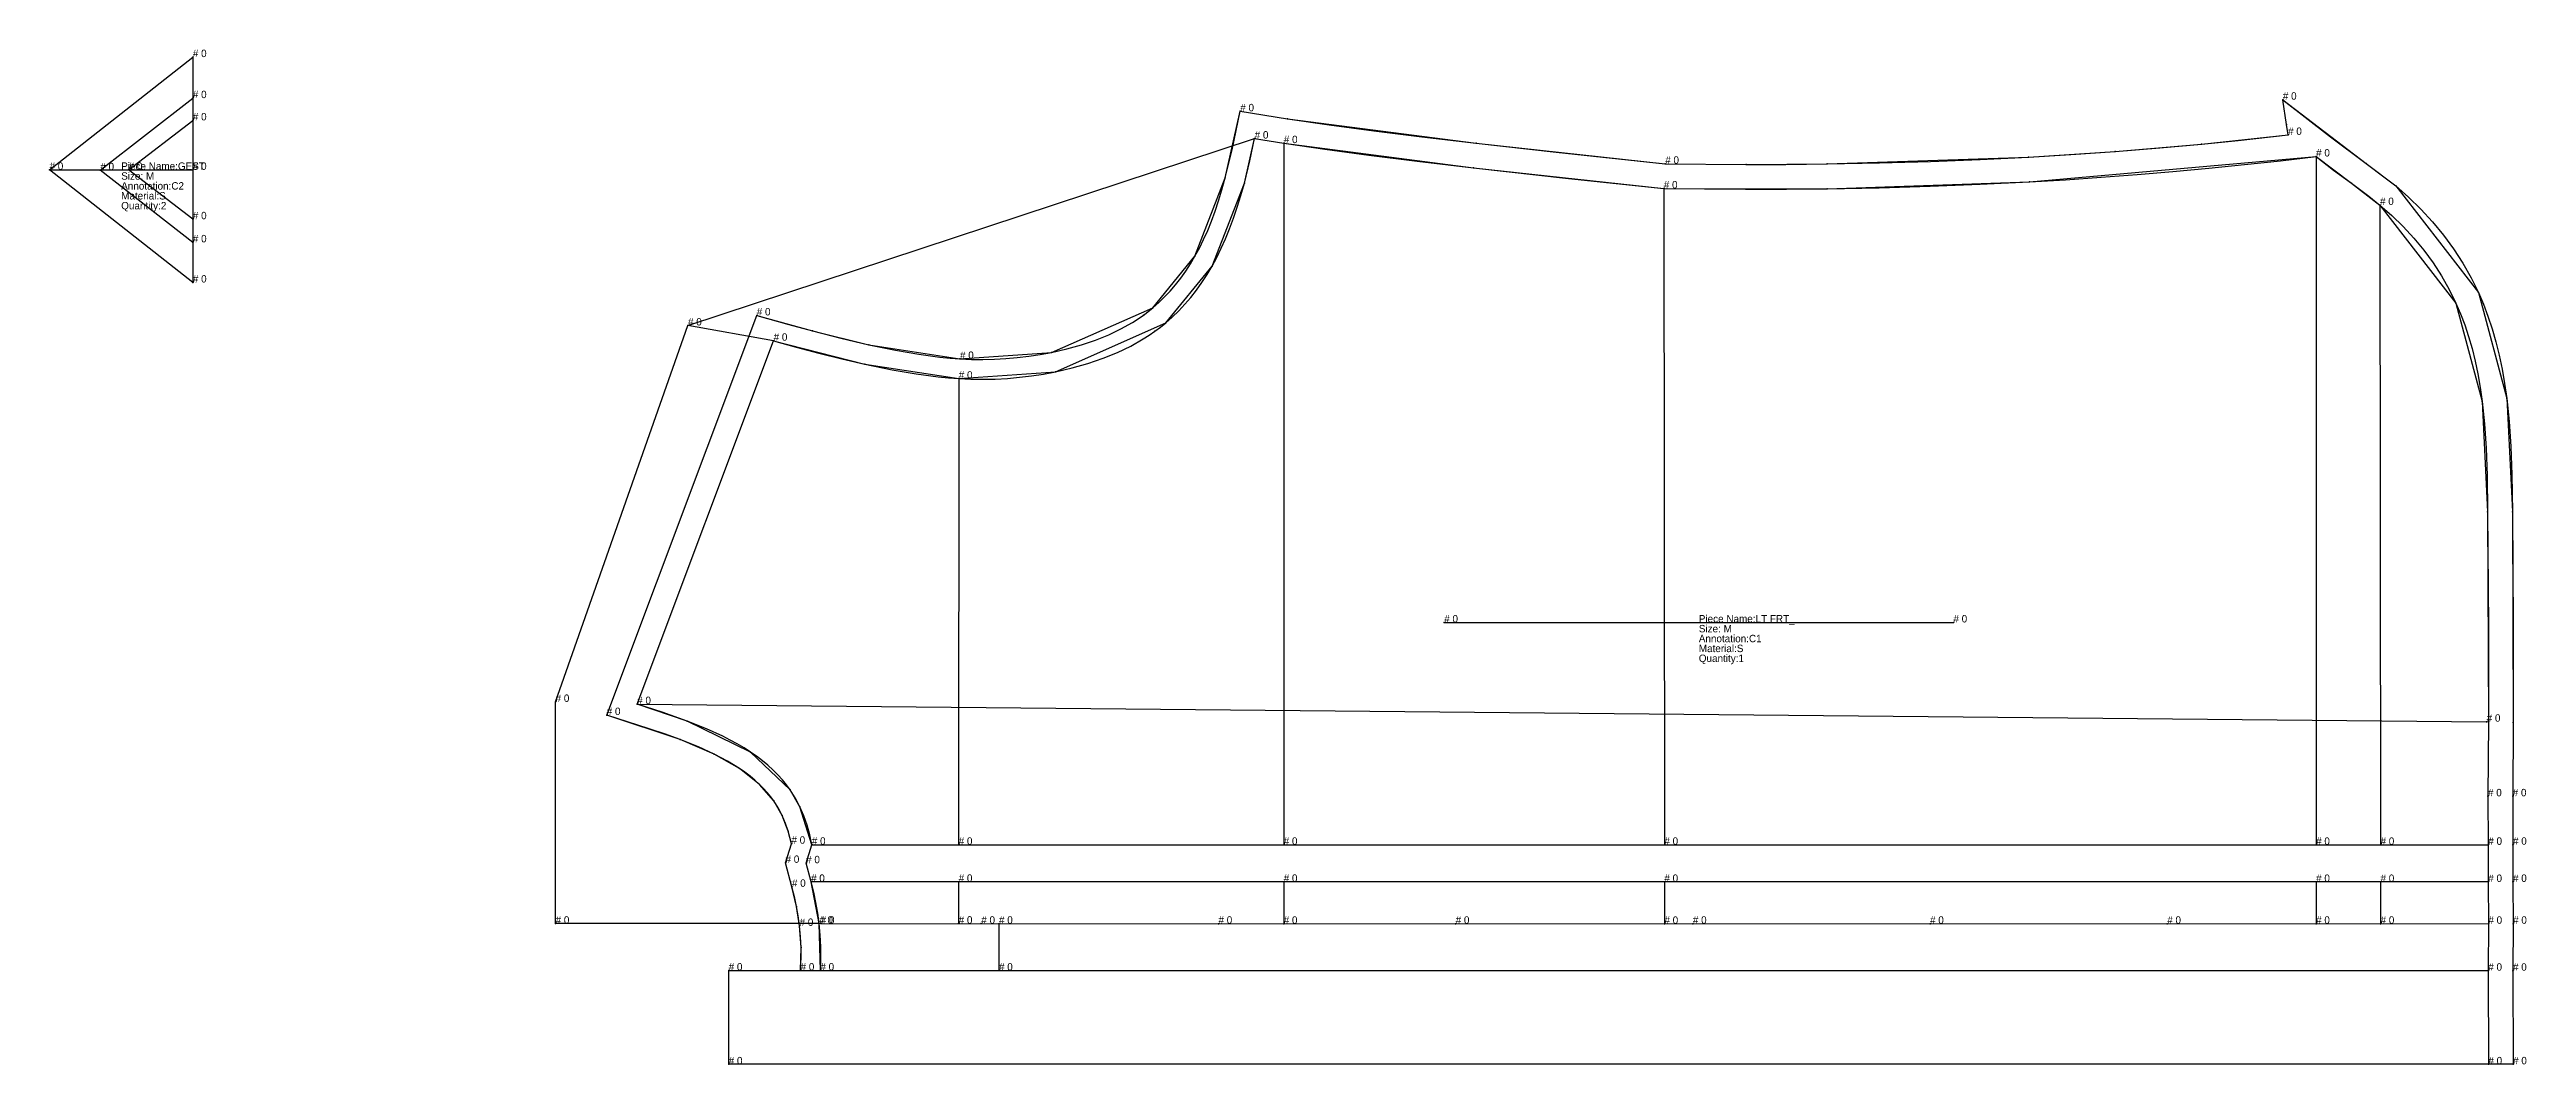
# Model space of a CAD drawing. Header units: metres. Extents: x 0 to 3840, y -36 to 1859.
# Drawn here: x 2752 to 3755, y 1045 to 1455 of the extents above; entities that cross this region are included whole.
import ezdxf

# ---------------------------------------------------------------- set-up
doc = ezdxf.new("R2010")
doc.units = ezdxf.units.M

# ---------------------------------------------------------------- blocks, each defined once
blk = doc.blocks.new('8')
at = {"layer": '1'}
blk.add_lwpolyline([(2977.9041, 1186.228), (3038.634, 1347.916), (3061.2581, 1341.6281), (3084.072, 1336.078), (3120.9121, 1330.327), (3157.9099, 1332.942), (3199.0459, 1351.016), (3216.0239, 1371.827), (3228.3049, 1403.538), (3234.3711, 1430.5081), (3253.467, 1427.512), (3329.9241, 1417.578), (3406.4041, 1409.2939), (3439.1709, 1409.002), (3471.939, 1409.199), (3553.396, 1411.9449), (3588.499, 1414.257), (3623.55, 1417.25), (3658.533, 1420.9561), (3657.9231, 1425.23), (3656.416, 1435.2061), (3690.0869, 1409.441), (3702.124, 1400.301), (3735.5869, 1357.1379), (3747.0581, 1314.335), (3749.3311, 1268.507), (3749.6311, 1183.28), (3749.4709, 1153.364), (3749.5811, 1133.767), (3749.5811, 1118.733), (3749.6211, 1101.7841), (3749.5811, 1082.798), (3749.6111, 1044.927), (3739.6111, 1044.911), (3027.291, 1044.911), (3027.281, 1082.871), (3056.384, 1082.871), (3056.5769, 1092.212), (3055.98, 1100.928), (3054.7671, 1108.801), (3052.8831, 1116.74), (3050.301, 1126.424), (3052.676, 1134.17), (3051.396, 1139.252), (3048.8831, 1145.649), (3045.5491, 1151.478), (3039.7681, 1158.182), (3031.634, 1164.619), (3021.3999, 1170.436), (3007.6211, 1176.291)], close=True, dxfattribs=at)
at = {"layer": '13'}
for p in [(3129.531, 1101.826), (3225.5491, 1101.819), (3321.5669, 1101.812), (3417.585, 1101.8051), (3513.603, 1101.798), (3609.6211, 1101.791)]:
    blk.add_point(p, dxfattribs=at)
at = {"layer": '14'}
blk.add_lwpolyline([(2990.251, 1190.661), (3045.4709, 1337.681), (3082.3711, 1328.261), (3120.4209, 1322.3409), (3159.5481, 1325.11), (3204.208, 1344.902), (3222.9851, 1367.882), (3236.031, 1401.4611), (3240.2009, 1419.4709), (3251.991, 1417.621), (3328.762, 1407.646), (3405.811, 1399.301), (3471.99, 1399.199), (3553.8701, 1401.9561), (3669.8811, 1412.2209), (3684.1809, 1401.371), (3695.751, 1392.5909), (3726.511, 1352.931), (3737.1311, 1313.111), (3739.3311, 1268.421), (3739.6311, 1183.3409), (3739.4709, 1153.361), (3739.5811, 1133.7111), (3739.5811, 1118.7111), (3739.6211, 1101.781), (3739.5811, 1082.811), (3739.6111, 1044.911), (3027.291, 1044.911), (3027.281, 1082.871), (3064.3911, 1082.871), (3063.9309, 1101.8311), (3060.6211, 1118.771), (3058.6211, 1126.271), (3060.9209, 1133.771), (3056.105, 1149.1021), (3052.1809, 1155.9611), (3036.0811, 1171.271), (3010.4609, 1183.771)], close=True, dxfattribs=at)
at = {"layer": '2'}
for p in [(3656.416, 1435.2061), (3234.3711, 1430.5081), (3240.2009, 1419.4709), (3240.2009, 1419.4709), (3251.991, 1417.621), (3658.533, 1420.9561), (3406.4041, 1409.2939), (3669.8811, 1412.2209), (3669.8811, 1412.2209), (3405.811, 1399.301), (3405.811, 1399.301), (3695.751, 1392.5909), (3010.811, 1343.861), (3010.811, 1343.861), (3010.811, 1343.861), (3038.634, 1347.916), (3045.4709, 1337.681), (3045.4709, 1337.681), (3120.4209, 1322.3409), (3316.9409, 1223.691), (3316.9409, 1223.691), (3523.061, 1223.691), (3523.061, 1223.691), (2957.2109, 1191.551), (2957.2109, 1191.551), (2977.9041, 1186.228), (2990.251, 1190.661), (2990.251, 1190.661), (3738.9309, 1183.541), (3052.676, 1134.17), (3060.9209, 1133.771), (3060.9209, 1133.771), (3120.3811, 1133.761), (3251.9509, 1133.751), (3406.051, 1133.741), (3669.8811, 1133.7209), (3695.9609, 1133.7209), (3739.5811, 1133.771), (3739.5811, 1133.7111), (3749.5811, 1133.767), (3050.301, 1126.424), (3058.6211, 1126.271), (3052.8831, 1116.74), (3060.6211, 1118.771), (3060.6411, 1118.7111), (3120.3811, 1118.761), (3251.9509, 1118.751), (3406.051, 1118.741), (3669.8811, 1118.7209), (3695.9609, 1118.7209), (3739.5811, 1118.7111), (3739.5811, 1118.7111), (3749.5811, 1118.733), (2957.2109, 1101.8311), (2957.2109, 1101.8311), (3063.9309, 1101.8311), (3064.531, 1101.8311), (3120.3811, 1101.8311), (3136.7009, 1101.821), (3251.9509, 1101.771), (3406.071, 1101.761), (3669.8811, 1101.791), (3695.981, 1101.791), (3739.6211, 1101.781), (3739.6211, 1101.781), (3749.6211, 1101.7841), (3027.281, 1082.871), (3027.281, 1082.871), (3056.384, 1082.871), (3064.3911, 1082.871), (3064.3911, 1082.871), (3136.7009, 1082.861), (3739.5811, 1082.811), (3739.5811, 1082.811), (3749.5811, 1082.798), (3027.291, 1044.911), (3027.291, 1044.911), (3739.6111, 1044.911), (3739.6111, 1044.911), (3749.6111, 1044.927)]:
    blk.add_point(p, dxfattribs=at)
at = {"layer": '3'}
for p in [(3253.467, 1427.512), (3657.9231, 1425.23), (3251.991, 1417.621), (3329.9241, 1417.578), (3588.499, 1414.257), (3623.55, 1417.25), (3328.762, 1407.646), (3439.1709, 1409.002), (3471.939, 1409.199), (3553.396, 1411.9449), (3690.0869, 1409.441), (3228.3049, 1403.538), (3236.031, 1401.4611), (3471.99, 1399.199), (3553.8701, 1401.9561), (3684.1809, 1401.371), (3702.124, 1400.301), (3695.751, 1392.5909), (3216.0239, 1371.827), (3222.9851, 1367.882), (3735.5869, 1357.1379), (3199.0459, 1351.016), (3204.208, 1344.902), (3726.511, 1352.931), (3061.2581, 1341.6281), (3084.072, 1336.078), (3082.3711, 1328.261), (3120.9121, 1330.327), (3157.9099, 1332.942), (3159.5481, 1325.11), (3120.4209, 1322.3409), (3747.0581, 1314.335), (3737.1311, 1313.111), (3739.3311, 1268.421), (3749.3311, 1268.507), (3010.4609, 1183.771), (3739.6311, 1183.3409), (3749.6311, 1183.28), (3007.6211, 1176.291), (3021.3999, 1170.436), (3031.634, 1164.619), (3036.0811, 1171.271), (3039.7681, 1158.182), (3052.1809, 1155.9611), (3739.4709, 1153.361), (3749.4709, 1153.364), (3045.5491, 1151.478), (3048.8831, 1145.649), (3056.105, 1149.1021), (3051.396, 1139.252), (3054.7671, 1108.801), (3055.98, 1100.928), (3063.9309, 1101.8311), (3056.5769, 1092.212)]:
    blk.add_point(p, dxfattribs=at)
at = {"layer": '5'}
blk.add_line((3316.9409, 1223.691), (3523.061, 1223.691), dxfattribs=at)
at = {"layer": '7'}
blk.add_line((3316.9409, 1223.691), (3523.061, 1223.691), dxfattribs=at)
at = {"layer": '8'}
for p, q in [((3010.811, 1343.861), (3240.2009, 1419.4709)), ((3251.991, 1417.621), (3251.9509, 1133.751)), ((3669.8811, 1412.2209), (3669.8811, 1133.7209)), ((3405.811, 1399.301), (3406.051, 1133.741)), ((3695.751, 1392.5909), (3695.9609, 1133.7209)), ((2957.2109, 1191.551), (3010.811, 1343.861)), ((3045.4709, 1337.681), (3010.811, 1343.861)), ((3120.4209, 1322.3409), (3120.3811, 1133.761)), ((2957.2109, 1101.8311), (2957.2109, 1191.551)), ((2990.251, 1190.661), (3738.9309, 1183.541)), ((3060.9209, 1133.771), (3739.5811, 1133.771)), ((3739.5811, 1118.7111), (3060.6411, 1118.7111)), ((3120.3811, 1118.761), (3120.3811, 1101.8311)), ((3251.9509, 1118.751), (3251.9509, 1101.771)), ((3406.051, 1118.741), (3406.071, 1101.761)), ((3669.8811, 1118.7209), (3669.8811, 1101.791)), ((3695.9609, 1118.7209), (3695.981, 1101.791)), ((3063.9309, 1101.8311), (2957.2109, 1101.8311)), ((3064.531, 1101.8311), (3739.6211, 1101.781)), ((3136.7009, 1101.821), (3136.7009, 1082.861)), ((3064.3911, 1082.871), (3739.5811, 1082.811))]:
    blk.add_line(p, q, dxfattribs=at)
at = {"layer": '80'}
for p in [(3195.155, 1348.0031, 5), (3199.812, 1341.5, 5), (3052.6741, 1134.177, 5), (3060.9189, 1133.781, 5), (3052.3159, 1118.8669, 5), (3060.6179, 1118.781, 5), (3739.5811, 1082.801, 5), (3749.5811, 1082.795, 5)]:
    blk.add_point(p, dxfattribs=at)
at = {"layer": '84'}
blk.add_lwpolyline([(2977.9041, 1186.228), (3038.634, 1347.916), (3051.6831, 1344.229), (3061.2581, 1341.6281), (3072.6919, 1338.726), (3084.072, 1336.078), (3094.8379, 1333.824), (3104.1941, 1332.178), (3112.823, 1331.019), (3116.925, 1330.616), (3120.9121, 1330.327), (3125.5659, 1330.1281), (3130.2161, 1330.079), (3134.8601, 1330.181), (3139.4961, 1330.433), (3144.1211, 1330.835), (3148.7339, 1331.3879), (3153.3311, 1332.09), (3157.9099, 1332.942), (3164.197, 1334.369), (3170.1599, 1336.035), (3175.7991, 1337.9399), (3181.1101, 1340.083), (3186.092, 1342.462), (3190.7429, 1345.079), (3195.061, 1347.9301), (3199.0459, 1351.016), (3201.4351, 1353.124), (3203.7571, 1355.3831), (3206.0061, 1357.788), (3208.1799, 1360.335), (3210.2739, 1363.019), (3212.283, 1365.834), (3214.2009, 1368.7729), (3216.0239, 1371.827), (3217.833, 1375.1541), (3219.55, 1378.632), (3221.1819, 1382.271), (3222.7319, 1386.085), (3224.2061, 1390.079), (3225.6169, 1394.291), (3226.9761, 1398.756), (3228.3049, 1403.538), (3229.6819, 1408.9561), (3231.071, 1414.899), (3234.3711, 1430.5081), (3253.467, 1427.512), (3270.397, 1425.04), (3288.429, 1422.6071), (3307.9141, 1420.1639), (3329.9241, 1417.578), (3362.24, 1413.989), (3406.4041, 1409.2939), (3439.1709, 1409.002), (3455.1621, 1409.031), (3471.939, 1409.199), (3493.1919, 1409.594), (3513.7991, 1410.182), (3533.8469, 1410.965), (3553.396, 1411.9449), (3570.6621, 1412.998), (3588.499, 1414.257), (3606.6299, 1415.709), (3623.55, 1417.25), (3638.3411, 1418.757), (3658.533, 1420.9561), (3657.9231, 1425.23), (3656.416, 1435.2061), (3675.771, 1420.21), (3690.0869, 1409.441), (3697.3711, 1404.041), (3702.124, 1400.301), (3707.344, 1395.761), (3712.3191, 1390.9189), (3717.021, 1385.803), (3721.4241, 1380.441), (3725.501, 1374.865), (3729.2329, 1369.1021), (3732.6011, 1363.184), (3735.5869, 1357.1379), (3737.6121, 1352.436), (3739.4661, 1347.557), (3741.1479, 1342.5), (3742.6621, 1337.259), (3744.0081, 1331.8311), (3745.187, 1326.208), (3746.2041, 1320.38), (3747.0581, 1314.335), (3748.0271, 1305.038), (3748.698, 1294.873), (3749.1001, 1283.611), (3749.3311, 1268.507), (3749.6731, 1222.561), (3749.6311, 1183.28), (3749.4709, 1153.364), (3749.5811, 1133.767), (3749.5811, 1118.733), (3749.6211, 1101.7841), (3749.5811, 1082.798), (3749.6111, 1044.927), (3739.6111, 1044.911), (3027.291, 1044.911), (3027.281, 1082.871), (3056.384, 1082.871), (3056.5659, 1088.265), (3056.5769, 1092.212), (3056.3899, 1096.448), (3055.98, 1100.928), (3055.4399, 1104.996), (3054.7671, 1108.801), (3054.0239, 1112.168), (3052.8831, 1116.74), (3050.301, 1126.424), (3052.676, 1134.17), (3051.396, 1139.252), (3050.2991, 1142.407), (3048.8831, 1145.649), (3047.2749, 1148.722), (3045.5491, 1151.478), (3044.2959, 1153.1949), (3042.9141, 1154.885), (3041.405, 1156.548), (3039.7681, 1158.182), (3037.928, 1159.853), (3035.9619, 1161.48), (3033.866, 1163.068), (3031.634, 1164.619), (3029.281, 1166.126), (3026.7981, 1167.593), (3021.3999, 1170.436), (3015.0481, 1173.327), (3007.6211, 1176.291), (3001.677, 1178.463), (2995.137, 1180.7111)], close=True, dxfattribs=at)
at = {"layer": '87'}
blk.add_lwpolyline([(2990.251, 1190.661), (3045.4709, 1337.681), (3054.624, 1335.105), (3063.825, 1332.677), (3073.074, 1330.395), (3082.3711, 1328.261), (3093.4661, 1325.95), (3103.1299, 1324.256), (3112.051, 1323.061), (3116.2949, 1322.6429), (3120.4209, 1322.3409), (3125.3469, 1322.126), (3130.27, 1322.072), (3135.1851, 1322.179), (3140.0911, 1322.4449), (3144.9819, 1322.8719), (3149.8579, 1323.459), (3154.7141, 1324.205), (3159.5481, 1325.11), (3166.302, 1326.657), (3172.738, 1328.475), (3178.845, 1330.5601), (3184.616, 1332.91), (3190.041, 1335.522), (3195.1179, 1338.3929), (3197.5239, 1339.924), (3199.8411, 1341.52), (3202.0691, 1343.179), (3204.208, 1344.902), (3206.864, 1347.2419), (3209.4431, 1349.746), (3211.938, 1352.408), (3214.3459, 1355.224), (3216.6609, 1358.188), (3218.876, 1361.291), (3220.9871, 1364.526), (3222.9851, 1367.882), (3224.895, 1371.403), (3226.7109, 1375.085), (3228.438, 1378.936), (3230.083, 1382.973), (3231.6489, 1387.201), (3233.1521, 1391.661), (3234.606, 1396.39), (3236.031, 1401.4611), (3238.2781, 1410.436), (3240.2009, 1419.4709), (3251.991, 1417.621), (3268.6279, 1415.1899), (3286.4839, 1412.781), (3305.979, 1410.3361), (3328.762, 1407.646), (3367.2739, 1403.34), (3405.811, 1399.301), (3422.356, 1399.089), (3438.9009, 1399.001), (3455.4451, 1399.038), (3471.99, 1399.199), (3493.041, 1399.587), (3513.6841, 1400.175), (3533.9519, 1400.964), (3553.8701, 1401.9561), (3568.3999, 1402.821), (3582.9221, 1403.8051), (3597.436, 1404.908), (3611.9409, 1406.132), (3626.439, 1407.475), (3640.928, 1408.937), (3655.408, 1410.519), (3669.8811, 1412.2209), (3676.9951, 1406.745), (3684.1809, 1401.371), (3691.22, 1396.157), (3695.751, 1392.5909), (3700.5569, 1388.407), (3705.136, 1383.948), (3709.4609, 1379.2419), (3713.509, 1374.313), (3717.2561, 1369.192), (3720.6831, 1363.903), (3723.7729, 1358.474), (3726.511, 1352.931), (3728.3811, 1348.5861), (3730.092, 1344.072), (3731.645, 1339.386), (3733.0439, 1334.521), (3734.2891, 1329.474), (3735.3831, 1324.2321), (3736.3301, 1318.7841), (3737.1311, 1313.111), (3738.0759, 1304.053), (3738.7271, 1294.149), (3739.114, 1283.178), (3739.3311, 1268.421), (3739.6621, 1222.319), (3739.6311, 1183.3409), (3739.4709, 1153.361), (3739.5811, 1133.7111), (3739.5811, 1118.7111), (3739.6211, 1101.781), (3739.5811, 1082.811), (3739.6111, 1044.911), (3027.291, 1044.911), (3027.281, 1082.871), (3064.3911, 1082.871), (3064.5879, 1087.645), (3064.5769, 1092.396), (3064.3579, 1097.125), (3063.9309, 1101.8311), (3063.3621, 1106.094), (3062.6201, 1110.339), (3061.707, 1114.564), (3060.6211, 1118.771), (3058.6211, 1126.271), (3060.9209, 1133.771), (3060.1089, 1137.761), (3059.0349, 1141.646), (3057.7009, 1145.426), (3056.105, 1149.1021), (3054.2361, 1152.6801), (3052.1809, 1155.9611), (3050.6699, 1158.036), (3049.0139, 1160.067), (3047.2129, 1162.052), (3045.269, 1163.993), (3043.1819, 1165.886), (3040.9541, 1167.731), (3038.5859, 1169.527), (3036.0811, 1171.271), (3033.4871, 1172.934), (3030.762, 1174.546), (3027.8931, 1176.115), (3024.8611, 1177.65), (3018.2539, 1180.652), (3010.4609, 1183.771), (3000.4099, 1187.394)], close=True, dxfattribs=at)
at = {"layer": '1'}
for s, p in [('# 0', (3656.416, 1435.2061)), ('# 0', (3234.3711, 1430.5081)), ('# 0', (3658.533, 1420.9561)), ('# 0', (3406.4041, 1409.2939)), ('# 0', (3038.634, 1347.916)), ('# 0', (3120.9121, 1330.327)), ('Piece Name:LT FRT_', (3420.001, 1223.691)), ('Annotation:C1', (3420.001, 1215.691)), ('Size: M', (3420.001, 1219.691)), ('Material:S', (3420.001, 1211.691)), ('Quantity:1', (3420.001, 1207.691)), ('# 0', (2977.9041, 1186.228)), ('# 0', (3749.4709, 1153.364)), ('# 0', (3052.676, 1134.17)), ('# 0', (3749.5811, 1133.767)), ('# 0', (3050.301, 1126.424)), ('# 0', (3052.8831, 1116.74)), ('# 0', (3749.5811, 1118.733)), ('# 0', (3055.98, 1100.928)), ('# 0', (3749.6211, 1101.7841)), ('# 0', (3027.281, 1082.871)), ('# 0', (3056.384, 1082.871)), ('# 0', (3749.5811, 1082.798)), ('# 0', (3027.291, 1044.911)), ('# 0', (3739.6111, 1044.911)), ('# 0', (3749.6111, 1044.927))]:
    blk.add_text(s, height=3, dxfattribs=at).set_placement(p)
at = {"layer": '13'}
for p in [(3129.531, 1101.826), (3225.5491, 1101.819), (3321.5669, 1101.812), (3417.585, 1101.8051), (3513.603, 1101.798), (3609.6211, 1101.791)]:
    blk.add_text('# 0', height=3, dxfattribs=at).set_placement(p)
at = {"layer": '14'}
for p in [(3240.2009, 1419.4709), (3669.8811, 1412.2209), (3405.811, 1399.301), (3045.4709, 1337.681), (3120.4209, 1322.3409), (2990.251, 1190.661), (3739.4709, 1153.361), (3060.9209, 1133.771), (3739.5811, 1133.7111), (3058.6211, 1126.271), (3060.6211, 1118.771), (3739.5811, 1118.7111), (3063.9309, 1101.8311), (3739.6211, 1101.781), (3027.281, 1082.871), (3064.3911, 1082.871), (3739.5811, 1082.811), (3027.291, 1044.911), (3739.6111, 1044.911)]:
    blk.add_text('# 0', height=3, dxfattribs=at).set_placement(p)
at = {"layer": '7'}
for p in [(3316.9409, 1223.691), (3523.061, 1223.691)]:
    blk.add_text('# 0', height=3, dxfattribs=at).set_placement(p)
at = {"layer": '8'}
for p in [(3240.2009, 1419.4709), (3251.991, 1417.621), (3669.8811, 1412.2209), (3405.811, 1399.301), (3695.751, 1392.5909), (3010.811, 1343.861), (3010.811, 1343.861), (3010.811, 1343.861), (3045.4709, 1337.681), (3120.4209, 1322.3409), (2957.2109, 1191.551), (2957.2109, 1191.551), (2990.251, 1190.661), (3738.9309, 1183.541), (3060.9209, 1133.771), (3120.3811, 1133.761), (3251.9509, 1133.751), (3406.051, 1133.741), (3669.8811, 1133.7209), (3695.9609, 1133.7209), (3739.5811, 1133.771), (3060.6411, 1118.7111), (3120.3811, 1118.761), (3251.9509, 1118.751), (3406.051, 1118.741), (3669.8811, 1118.7209), (3695.9609, 1118.7209), (3739.5811, 1118.7111), (2957.2109, 1101.8311), (2957.2109, 1101.8311), (3063.9309, 1101.8311), (3064.531, 1101.8311), (3120.3811, 1101.8311), (3136.7009, 1101.821), (3251.9509, 1101.771), (3406.071, 1101.761), (3669.8811, 1101.791), (3695.981, 1101.791), (3739.6211, 1101.781), (3064.3911, 1082.871), (3136.7009, 1082.861), (3739.5811, 1082.811)]:
    blk.add_text('# 0', height=3, dxfattribs=at).set_placement(p)
blk = doc.blocks.new('7')
at = {"layer": '1'}
blk.add_lwpolyline([(2810.3701, 1361.22), (2752.3601, 1406.83), (2810.3701, 1452.4399)], close=True, dxfattribs=at)
at = {"layer": '2'}
for p in [(2810.3701, 1452.4399), (2810.3701, 1452.4399), (2810.3701, 1435.83), (2810.3701, 1426.83), (2752.3601, 1406.83), (2752.3601, 1406.83), (2752.3601, 1406.83), (2772.9099, 1406.66), (2772.9099, 1406.66), (2784.3701, 1406.83), (2810.3701, 1406.83), (2810.3701, 1406.83), (2810.3701, 1386.83), (2810.3701, 1377.49), (2810.3701, 1361.22), (2810.3701, 1361.22)]:
    blk.add_point(p, dxfattribs=at)
at = {"layer": '5'}
blk.add_line((2752.3601, 1406.83), (2810.3701, 1406.83), dxfattribs=at)
at = {"layer": '6'}
blk.add_line((2810.3701, 1452.4399), (2810.3701, 1361.22), dxfattribs=at)
at = {"layer": '7'}
blk.add_line((2752.3601, 1406.83), (2810.3701, 1406.83), dxfattribs=at)
at = {"layer": '8'}
for p, q in [((2772.9099, 1406.66), (2810.3701, 1435.83)), ((2810.3701, 1377.49), (2772.9099, 1406.66))]:
    blk.add_line(p, q, dxfattribs=at)
blk.add_lwpolyline([(2810.3701, 1386.83), (2784.3701, 1406.83), (2810.3701, 1426.83)], close=True, dxfattribs=at)
at = {"layer": '84'}
blk.add_lwpolyline([(2810.3701, 1361.22), (2752.3601, 1406.83), (2810.3701, 1452.4399)], close=True, dxfattribs=at)
at = {"layer": '85'}
blk.add_lwpolyline([(2810.3701, 1386.83), (2784.3701, 1406.83), (2810.3701, 1426.83)], close=True, dxfattribs=at)
at = {"layer": '1'}
for s, p in [('# 0', (2810.3701, 1452.4399)), ('# 0', (2752.3601, 1406.83)), ('Size: M', (2781.365, 1402.83)), ('Piece Name:GEST', (2781.365, 1406.83)), ('Annotation:C2', (2781.365, 1398.83)), ('Quantity:2', (2781.365, 1390.83)), ('Material:S', (2781.365, 1394.83)), ('# 0', (2810.3701, 1361.22))]:
    blk.add_text(s, height=3, dxfattribs=at).set_placement(p)
at = {"layer": '6'}
for p in [(2810.3701, 1452.4399), (2810.3701, 1361.22)]:
    blk.add_text('# 0', height=3, dxfattribs=at).set_placement(p)
at = {"layer": '7'}
for p in [(2752.3601, 1406.83), (2810.3701, 1406.83)]:
    blk.add_text('# 0', height=3, dxfattribs=at).set_placement(p)
at = {"layer": '8'}
for p in [(2810.3701, 1435.83), (2810.3701, 1426.83), (2772.9099, 1406.66), (2772.9099, 1406.66), (2784.3701, 1406.83), (2810.3701, 1386.83), (2810.3701, 1377.49)]:
    blk.add_text('# 0', height=3, dxfattribs=at).set_placement(p)

msp = doc.modelspace()

# ---------------------------------------------------------------- block references
at = {"layer": '1'}
for name in ['7', '8']:
    msp.add_blockref(name, (0, 0), dxfattribs=at)

doc.saveas('drawing.dxf')
